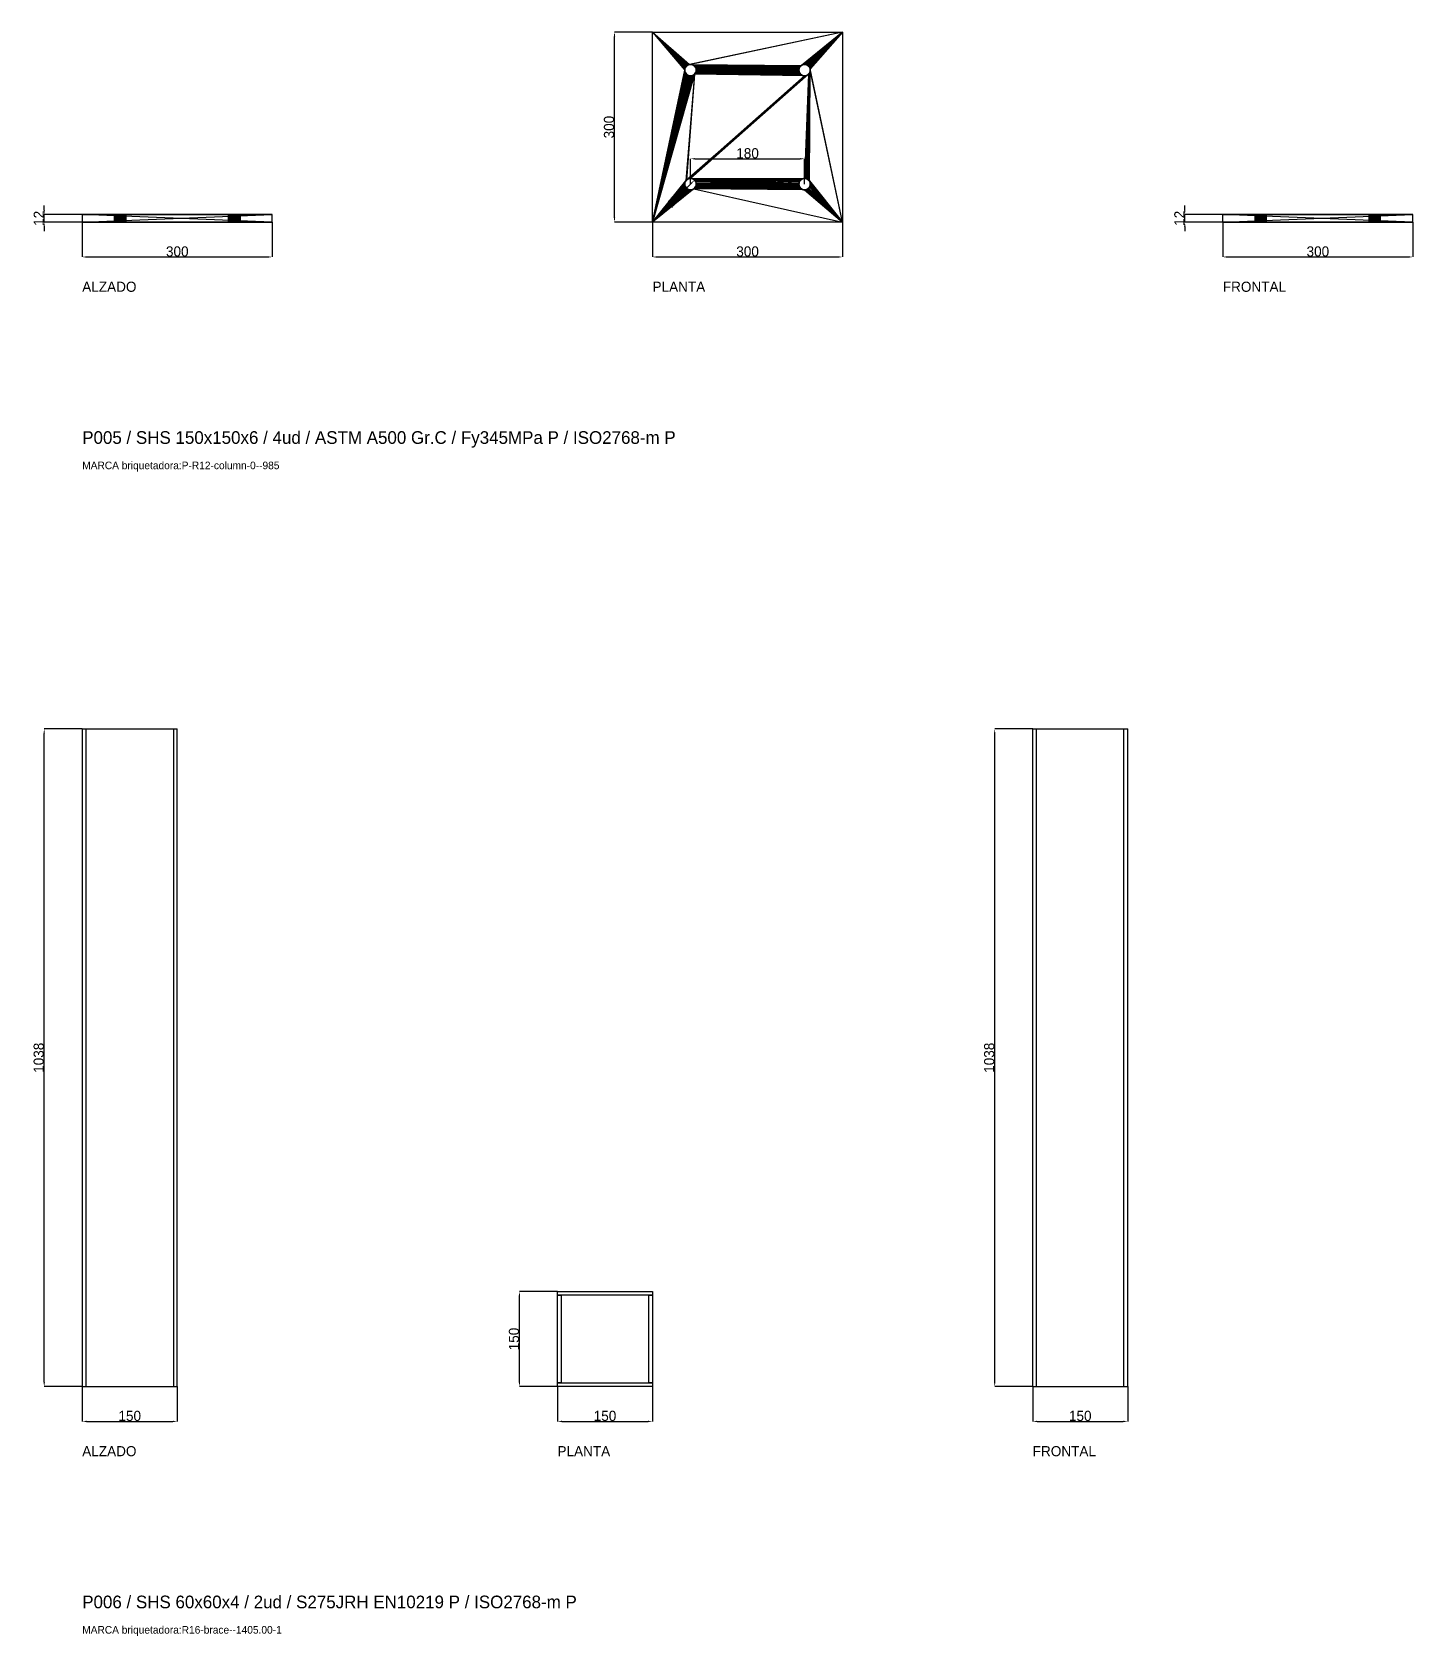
# Model space of a CAD drawing. Header units: millimetres. Extents: x -79 to 41330, y -75911 to 371.
# Drawn here: x -79 to 2100, y -5478 to -2946 of the extents above; entities that cross this region are included whole.
import ezdxf

# ---------------------------------------------------------------- set-up
doc = ezdxf.new("R2010")
doc.units = ezdxf.units.MM
for name, color, linetype in [('R17_COTAS_P', 1, 'Continuous'), ('R17_PIEZAS_P', 3, 'Continuous'), ('R17_TEXTOS', 7, 'Continuous')]:
    doc.layers.add(name, color=color, linetype=linetype)
doc.dimstyles.get("Standard").update_dxf_attribs({"dimtxt": 2.5, "dimasz": 2.5, "dimexe": 1.25, "dimexo": 0.625, "dimtad": 1, "dimcen": 2.5, "dimazin": 3, "dimtfac": 1, "dimtmove": 0, "dimatfit": 3})

msp = doc.modelspace()

# ---------------------------------------------------------------- texts
at = {"layer": 'R17_TEXTOS'}
for s, height, p in [('ALZADO', 16, (0, -3356)), ('PLANTA', 16, (900, -3356)), ('FRONTAL', 16, (1800, -3356)), ('P005 / SHS 150x150x6 / 4ud / ASTM A500 Gr.C / Fy345MPa P / ISO2768-m P', 20, (0, -3596)), ('MARCA briquetadora:P-R12-column-0--985', 12, (0, -3636)), ('ALZADO', 16, (0, -5194)), ('PLANTA', 16, (750, -5194)), ('FRONTAL', 16, (1500, -5194)), ('P006 / SHS 60x60x4 / 2ud / S275JRH EN10219 P / ISO2768-m P', 20, (0, -5434)), ('MARCA briquetadora:R16-brace--1405.00-1', 12, (0, -5474))]:
    msp.add_text(s, height=height, dxfattribs=at).set_placement(p)

# ---------------------------------------------------------------- blocks, each defined once
blk = doc.blocks.new('_CLOSEDFILLED')
at = {"color": 0, "linetype": 'BYBLOCK'}
blk.add_solid([(-1, 0.16), (0, 0), (-1, -0.16)], dxfattribs=at)
blk = doc.blocks.new('*D19')
for p, q in [((0, -3246), (0, -3301)), ((300, -3246), (300, -3301)), ((7, -3301), (293, -3301))]:
    blk.add_line(p, q)
at = {"layer": 'Defpoints'}
for p in [(0, -3246), (300, -3246), (0, -3301)]:
    blk.add_point(p, dxfattribs=at)
at = {"layer": 'R17_COTAS_P', "xscale": 7, "yscale": 7, "rotation": 180}
blk.add_blockref('_CLOSEDFILLED', (0, -3301), dxfattribs=at)
at = {"layer": 'R17_COTAS_P', "xscale": 7, "yscale": 7}
blk.add_blockref('_CLOSEDFILLED', (300, -3301), dxfattribs=at)
at = {"layer": 'R17_COTAS_P', "insert": (150, -3292.375), "char_height": 16, "attachment_point": 5}
blk.add_mtext('300', dxfattribs=at)
blk = doc.blocks.new('*D20')
for p, q in [((-60, -3227), (-60, -3220)), ((0, -3234), (-60, -3234)), ((-60, -3246), (-60, -3234)), ((0, -3246), (-60, -3246)), ((-60, -3253), (-60, -3260))]:
    blk.add_line(p, q)
at = {"layer": 'Defpoints'}
for p in [(0, -3234), (-60, -3246), (0, -3246)]:
    blk.add_point(p, dxfattribs=at)
at = {"layer": 'R17_COTAS_P', "xscale": 7, "yscale": 7}
for p, rotation in [((-60, -3234), 270), ((-60, -3246), 90)]:
    blk.add_blockref('_CLOSEDFILLED', p, dxfattribs=dict(at, rotation=rotation))
at = {"layer": 'R17_COTAS_P', "insert": (-68.625, -3240), "char_height": 16, "attachment_point": 5, "rotation": 90}
blk.add_mtext('12', dxfattribs=at)
blk = doc.blocks.new('*D21')
for p, q in [((900, -3246), (900, -3301)), ((1200, -3246), (1200, -3301)), ((907, -3301), (1193, -3301))]:
    blk.add_line(p, q)
at = {"layer": 'Defpoints'}
for p in [(900, -3246), (1200, -3246), (900, -3301)]:
    blk.add_point(p, dxfattribs=at)
at = {"layer": 'R17_COTAS_P', "xscale": 7, "yscale": 7, "rotation": 180}
blk.add_blockref('_CLOSEDFILLED', (900, -3301), dxfattribs=at)
at = {"layer": 'R17_COTAS_P', "xscale": 7, "yscale": 7}
blk.add_blockref('_CLOSEDFILLED', (1200, -3301), dxfattribs=at)
at = {"layer": 'R17_COTAS_P', "insert": (1050, -3292.375), "char_height": 16, "attachment_point": 5}
blk.add_mtext('300', dxfattribs=at)
blk = doc.blocks.new('*D22')
for p, q in [((900, -2946), (840, -2946)), ((840, -3239), (840, -2953)), ((900, -3246), (840, -3246))]:
    blk.add_line(p, q)
at = {"layer": 'Defpoints'}
for p in [(900, -2946), (840, -3246), (900, -3246)]:
    blk.add_point(p, dxfattribs=at)
at = {"layer": 'R17_COTAS_P', "xscale": 7, "yscale": 7}
for p, rotation in [((840, -2946), 90), ((840, -3246), 270)]:
    blk.add_blockref('_CLOSEDFILLED', p, dxfattribs=dict(at, rotation=rotation))
at = {"layer": 'R17_COTAS_P', "insert": (831.375, -3096), "char_height": 16, "attachment_point": 5, "rotation": 90}
blk.add_mtext('300', dxfattribs=at)
blk = doc.blocks.new('*D23')
for p, q in [((1800, -3246), (1800, -3301)), ((2100, -3246), (2100, -3301)), ((1807, -3301), (2093, -3301))]:
    blk.add_line(p, q)
at = {"layer": 'Defpoints'}
for p in [(1800, -3246), (2100, -3246), (1800, -3301)]:
    blk.add_point(p, dxfattribs=at)
at = {"layer": 'R17_COTAS_P', "xscale": 7, "yscale": 7, "rotation": 180}
blk.add_blockref('_CLOSEDFILLED', (1800, -3301), dxfattribs=at)
at = {"layer": 'R17_COTAS_P', "xscale": 7, "yscale": 7}
blk.add_blockref('_CLOSEDFILLED', (2100, -3301), dxfattribs=at)
at = {"layer": 'R17_COTAS_P', "insert": (1950, -3292.375), "char_height": 16, "attachment_point": 5}
blk.add_mtext('300', dxfattribs=at)
blk = doc.blocks.new('*D24')
for p, q in [((1740, -3227), (1740, -3220)), ((1800, -3234), (1740, -3234)), ((1740, -3246), (1740, -3234)), ((1800, -3246), (1740, -3246)), ((1740, -3253), (1740, -3260))]:
    blk.add_line(p, q)
at = {"layer": 'Defpoints'}
for p in [(1800, -3234), (1740, -3246), (1800, -3246)]:
    blk.add_point(p, dxfattribs=at)
at = {"layer": 'R17_COTAS_P', "xscale": 7, "yscale": 7}
for p, rotation in [((1740, -3234), 270), ((1740, -3246), 90)]:
    blk.add_blockref('_CLOSEDFILLED', p, dxfattribs=dict(at, rotation=rotation))
at = {"layer": 'R17_COTAS_P', "insert": (1731.375, -3240), "char_height": 16, "attachment_point": 5, "rotation": 90}
blk.add_mtext('12', dxfattribs=at)
blk = doc.blocks.new('*D25')
for p, q in [((950.1, -3195.9), (962.8, -3183.2)), ((949.7, -3196.3), (950.1, -3195.9))]:
    blk.add_line(p, q)
at = {"layer": 'Defpoints'}
for p in [(960, -3186), (953.6, -3192.4)]:
    blk.add_point(p, dxfattribs=at)
at = {"layer": 'R17_COTAS_P', "xscale": 5, "yscale": 5, "rotation": 45.00000000000051}
for p in [(966.4, -3179.6), (953.6, -3192.4)]:
    blk.add_blockref('_CLOSEDFILLED', p, dxfattribs=at)
at = {"layer": 'R17_COTAS_P', "insert": (936.9, -3209.1), "char_height": 12, "attachment_point": 5, "rotation": 45}
blk.add_mtext('%%c18', dxfattribs=at)
blk = doc.blocks.new('*D26')
for p, q in [((960, -3186), (960, -3146)), ((967, -3146), (1133, -3146)), ((1140, -3186), (1140, -3146))]:
    blk.add_line(p, q)
at = {"layer": 'Defpoints'}
for p in [(960, -3146), (960, -3186), (1140, -3186)]:
    blk.add_point(p, dxfattribs=at)
at = {"layer": 'R17_COTAS_P', "xscale": 7, "yscale": 7, "rotation": 180}
blk.add_blockref('_CLOSEDFILLED', (960, -3146), dxfattribs=at)
at = {"layer": 'R17_COTAS_P', "xscale": 7, "yscale": 7}
blk.add_blockref('_CLOSEDFILLED', (1140, -3146), dxfattribs=at)
at = {"layer": 'R17_COTAS_P', "insert": (1050, -3137.375), "char_height": 16, "attachment_point": 5}
blk.add_mtext('180', dxfattribs=at)
blk = doc.blocks.new('*D27')
for p, q in [((0, -5084), (0, -5139)), ((150, -5084), (150, -5139)), ((7, -5139), (143, -5139))]:
    blk.add_line(p, q)
at = {"layer": 'Defpoints'}
for p in [(0, -5084), (150, -5084), (0, -5139)]:
    blk.add_point(p, dxfattribs=at)
at = {"layer": 'R17_COTAS_P', "xscale": 7, "yscale": 7, "rotation": 180}
blk.add_blockref('_CLOSEDFILLED', (0, -5139), dxfattribs=at)
at = {"layer": 'R17_COTAS_P', "xscale": 7, "yscale": 7}
blk.add_blockref('_CLOSEDFILLED', (150, -5139), dxfattribs=at)
at = {"layer": 'R17_COTAS_P', "insert": (75, -5130.375), "char_height": 16, "attachment_point": 5}
blk.add_mtext('150', dxfattribs=at)
blk = doc.blocks.new('*D28')
for p, q in [((0, -4046), (-60, -4046)), ((-60, -5077), (-60, -4053)), ((0, -5084), (-60, -5084))]:
    blk.add_line(p, q)
at = {"layer": 'Defpoints'}
for p in [(0, -4046), (-60, -5084), (0, -5084)]:
    blk.add_point(p, dxfattribs=at)
at = {"layer": 'R17_COTAS_P', "xscale": 7, "yscale": 7}
for p, rotation in [((-60, -4046), 90), ((-60, -5084), 270)]:
    blk.add_blockref('_CLOSEDFILLED', p, dxfattribs=dict(at, rotation=rotation))
at = {"layer": 'R17_COTAS_P', "insert": (-68.625, -4565), "char_height": 16, "attachment_point": 5, "rotation": 90}
blk.add_mtext('1038', dxfattribs=at)
blk = doc.blocks.new('*D29')
for p, q in [((750, -5084), (750, -5139)), ((900, -5084), (900, -5139)), ((757, -5139), (893, -5139))]:
    blk.add_line(p, q)
at = {"layer": 'Defpoints'}
for p in [(750, -5084), (900, -5084), (750, -5139)]:
    blk.add_point(p, dxfattribs=at)
at = {"layer": 'R17_COTAS_P', "xscale": 7, "yscale": 7, "rotation": 180}
blk.add_blockref('_CLOSEDFILLED', (750, -5139), dxfattribs=at)
at = {"layer": 'R17_COTAS_P', "xscale": 7, "yscale": 7}
blk.add_blockref('_CLOSEDFILLED', (900, -5139), dxfattribs=at)
at = {"layer": 'R17_COTAS_P', "insert": (825, -5130.375), "char_height": 16, "attachment_point": 5}
blk.add_mtext('150', dxfattribs=at)
blk = doc.blocks.new('*D30')
for p, q in [((750, -4934), (690, -4934)), ((690, -5077), (690, -4941)), ((750, -5084), (690, -5084))]:
    blk.add_line(p, q)
at = {"layer": 'Defpoints'}
for p in [(750, -4934), (690, -5084), (750, -5084)]:
    blk.add_point(p, dxfattribs=at)
at = {"layer": 'R17_COTAS_P', "xscale": 7, "yscale": 7}
for p, rotation in [((690, -4934), 90), ((690, -5084), 270)]:
    blk.add_blockref('_CLOSEDFILLED', p, dxfattribs=dict(at, rotation=rotation))
at = {"layer": 'R17_COTAS_P', "insert": (681.375, -5009), "char_height": 16, "attachment_point": 5, "rotation": 90}
blk.add_mtext('150', dxfattribs=at)
blk = doc.blocks.new('*D31')
for p, q in [((1500, -5084), (1500, -5139)), ((1650, -5084), (1650, -5139)), ((1507, -5139), (1643, -5139))]:
    blk.add_line(p, q)
at = {"layer": 'Defpoints'}
for p in [(1500, -5084), (1650, -5084), (1500, -5139)]:
    blk.add_point(p, dxfattribs=at)
at = {"layer": 'R17_COTAS_P', "xscale": 7, "yscale": 7, "rotation": 180}
blk.add_blockref('_CLOSEDFILLED', (1500, -5139), dxfattribs=at)
at = {"layer": 'R17_COTAS_P', "xscale": 7, "yscale": 7}
blk.add_blockref('_CLOSEDFILLED', (1650, -5139), dxfattribs=at)
at = {"layer": 'R17_COTAS_P', "insert": (1575, -5130.375), "char_height": 16, "attachment_point": 5}
blk.add_mtext('150', dxfattribs=at)
blk = doc.blocks.new('*D32')
for p, q in [((1500, -4046), (1440, -4046)), ((1440, -5077), (1440, -4053)), ((1500, -5084), (1440, -5084))]:
    blk.add_line(p, q)
at = {"layer": 'Defpoints'}
for p in [(1500, -4046), (1440, -5084), (1500, -5084)]:
    blk.add_point(p, dxfattribs=at)
at = {"layer": 'R17_COTAS_P', "xscale": 7, "yscale": 7}
for p, rotation in [((1440, -4046), 90), ((1440, -5084), 270)]:
    blk.add_blockref('_CLOSEDFILLED', p, dxfattribs=dict(at, rotation=rotation))
at = {"layer": 'R17_COTAS_P', "insert": (1431.375, -4565), "char_height": 16, "attachment_point": 5, "rotation": 90}
blk.add_mtext('1038', dxfattribs=at)

# ---------------------------------------------------------------- dimensions: what is measured, and where the dimension line sits
at = {"layer": 'R17_COTAS_P'}
for base, p1, p2, picture, middle in [((840, -3246), (900, -3246), (900, -2946), '*D22', (831.375, -3096)), ((-60, -3246), (0, -3246), (0, -3234), '*D20', (-68.625, -3240)), ((1740, -3246), (1800, -3246), (1800, -3234), '*D24', (1731.375, -3240)), ((-60, -5084), (0, -5084), (0, -4046), '*D28', (-68.625, -4565)), ((1440, -5084), (1500, -5084), (1500, -4046), '*D32', (1431.375, -4565)), ((690, -5084), (750, -5084), (750, -4934), '*D30', (681.375, -5009))]:
    dim = msp.add_linear_dim(base=base, p1=p1, p2=p2, angle=90, dimstyle='Standard', override={"dimtxt": 16, "dimasz": 7, "dimtad": 1, "dimdec": 2}, dxfattribs=at)
    dim.commit()
    dim.dimension.update_dxf_attribs({"geometry": picture, "text_midpoint": middle})
for base, p1, p2, picture, middle in [((960, -3146), (960, -3186), (1140, -3186), '*D26', (1050, -3137.375)), ((0, -3301), (0, -3246), (300, -3246), '*D19', (150, -3292.375)), ((900, -3301), (900, -3246), (1200, -3246), '*D21', (1050, -3292.375)), ((1800, -3301), (1800, -3246), (2100, -3246), '*D23', (1950, -3292.375)), ((0, -5139), (0, -5084), (150, -5084), '*D27', (75, -5130.375)), ((750, -5139), (750, -5084), (900, -5084), '*D29', (825, -5130.375)), ((1500, -5139), (1500, -5084), (1650, -5084), '*D31', (1575, -5130.375))]:
    dim = msp.add_linear_dim(base=base, p1=p1, p2=p2, dimstyle='Standard', override={"dimtxt": 16, "dimasz": 7, "dimtad": 1, "dimdec": 2}, dxfattribs=at)
    dim.commit()
    dim.dimension.update_dxf_attribs({"geometry": picture, "text_midpoint": middle})
dim = msp.add_diameter_dim_2p(p1=(966.364, -3179.636), p2=(953.636, -3192.364), dimstyle='Standard', override={"dimtxt": 12, "dimasz": 5}, dxfattribs=at)
dim.commit()
dim.dimension.update_dxf_attribs({"geometry": '*D25', "text_midpoint": (936.931, -3209.069)})

# ---------------------------------------------------------------- linework, layer by layer
at = {"layer": 'R17_PIEZAS_P'}
for p, q in [((900, -3246), (900, -2946)), ((900, -2946), (951, -3006)), ((900, -2946), (951.173, -3004.244)), ((900, -2946), (951.685, -3002.556)), ((900, -2946), (952.517, -3001)), ((900, -2946), (953.636, -2999.636)), ((900, -2946), (955, -2998.517)), ((900, -2946), (956.556, -2997.685)), ((900, -2946), (958.244, -2997.173)), ((900, -2946), (1200, -2946)), ((1200, -2946), (958.244, -2997.173)), ((1200, -2946), (960, -2997)), ((1200, -2946), (1135, -2998.517)), ((1200, -2946), (1136.556, -2997.685)), ((1200, -2946), (1138.244, -2997.173)), ((1200, -2946), (1140, -2997)), ((1200, -2946), (1141.756, -2997.173)), ((1200, -2946), (1143.444, -2997.685)), ((1200, -2946), (1145, -2998.517)), ((1200, -2946), (1146.364, -2999.636)), ((1200, -2946), (1147.483, -3001)), ((1200, -2946), (1148.315, -3002.556)), ((1200, -2946), (1148.827, -3004.244)), ((1200, -2946), (1200, -3246)), ((900, -3246), (951, -3006)), ((951.173, -3007.756), (900, -3246)), ((951.685, -3009.444), (900, -3246)), ((952.517, -3011), (900, -3246)), ((953.636, -3012.364), (900, -3246)), ((966.364, -3012.364), (900, -3246)), ((951.173, -3004.244), (951, -3006)), ((951, -3006), (951.173, -3007.756)), ((951.685, -3002.556), (951.173, -3004.244)), ((951.173, -3007.756), (951.685, -3009.444)), ((952.517, -3001), (951.685, -3002.556)), ((951.685, -3009.444), (952.517, -3011)), ((953.636, -2999.636), (952.517, -3001)), ((952.517, -3011), (953.636, -3012.364)), ((966.364, -3012.364), (952.517, -3181)), ((955, -2998.517), (953.636, -2999.636)), ((953.636, -3012.364), (955, -3013.483)), ((966.364, -3012.364), (953.636, -3179.636)), ((1146.364, -3012.364), (953.636, -3179.636)), ((956.556, -2997.685), (955, -2998.517)), ((1146.364, -3012.364), (955, -3178.517)), ((958.244, -2997.173), (956.556, -2997.685)), ((1146.364, -3012.364), (956.556, -3177.685)), ((960, -2997), (958.244, -2997.173)), ((1146.364, -3012.364), (958.244, -3177.173)), ((961.756, -2997.173), (960, -2997)), ((960, -2997), (1131.173, -3004.244)), ((960, -2997), (1131.685, -3002.556)), ((960, -2997), (1132.517, -3001)), ((960, -2997), (1133.636, -2999.636)), ((960, -2997), (1135, -2998.517)), ((1146.364, -3012.364), (960, -3177)), ((963.444, -2997.685), (961.756, -2997.173)), ((961.756, -2997.173), (1131.173, -3004.244)), ((965, -2998.517), (963.444, -2997.685)), ((963.444, -2997.685), (1131.173, -3004.244)), ((966.364, -2999.636), (965, -2998.517)), ((965, -2998.517), (1131.173, -3004.244)), ((965, -3013.483), (966.364, -3012.364)), ((967.483, -3001), (966.364, -2999.636)), ((966.364, -2999.636), (1131.173, -3004.244)), ((966.364, -3012.364), (967.483, -3011)), ((1140, -3015), (966.364, -3012.364)), ((968.315, -3002.556), (967.483, -3001)), ((967.483, -3001), (1131.173, -3004.244)), ((967.483, -3011), (968.315, -3009.444)), ((1140, -3015), (967.483, -3011)), ((968.827, -3004.244), (968.315, -3002.556)), ((968.315, -3002.556), (1131.173, -3004.244)), ((968.315, -3009.444), (968.827, -3007.756)), ((1140, -3015), (968.315, -3009.444)), ((969, -3006), (968.827, -3004.244)), ((968.827, -3004.244), (1131.173, -3004.244)), ((968.827, -3007.756), (969, -3006)), ((1140, -3015), (968.827, -3007.756)), ((969, -3006), (1131.173, -3004.244)), ((1131, -3006), (969, -3006)), ((1131.173, -3007.756), (969, -3006)), ((1131.685, -3009.444), (969, -3006)), ((1132.517, -3011), (969, -3006)), ((1133.636, -3012.364), (969, -3006)), ((1135, -3013.483), (969, -3006)), ((1136.556, -3014.315), (969, -3006)), ((1138.244, -3014.827), (969, -3006)), ((1140, -3015), (969, -3006)), ((1131.173, -3004.244), (1131, -3006)), ((1131, -3006), (1131.173, -3007.756)), ((1131.685, -3002.556), (1131.173, -3004.244)), ((1131.173, -3007.756), (1131.685, -3009.444)), ((1132.517, -3001), (1131.685, -3002.556)), ((1131.685, -3009.444), (1132.517, -3011)), ((1133.636, -2999.636), (1132.517, -3001)), ((1132.517, -3011), (1133.636, -3012.364)), ((1135, -2998.517), (1133.636, -2999.636)), ((1133.636, -3012.364), (1135, -3013.483)), ((1136.556, -2997.685), (1135, -2998.517)), ((1138.244, -2997.173), (1136.556, -2997.685)), ((1140, -2997), (1138.244, -2997.173)), ((1141.756, -2997.173), (1140, -2997)), ((1149, -3006), (1140, -3177)), ((1148.827, -3007.756), (1140, -3177)), ((1148.315, -3009.444), (1140, -3177)), ((1147.483, -3011), (1140, -3177)), ((1146.364, -3012.364), (1140, -3177)), ((1143.444, -2997.685), (1141.756, -2997.173)), ((1149, -3006), (1141.756, -3177.173)), ((1145, -2998.517), (1143.444, -2997.685)), ((1143.444, -3177.685), (1149, -3006)), ((1146.364, -2999.636), (1145, -2998.517)), ((1145, -3178.517), (1149, -3006)), ((1145, -3013.483), (1146.364, -3012.364)), ((1147.483, -3001), (1146.364, -2999.636)), ((1146.364, -3179.636), (1149, -3006)), ((1146.364, -3012.364), (1147.483, -3011)), ((1148.315, -3002.556), (1147.483, -3001)), ((1147.483, -3181), (1149, -3006)), ((1147.483, -3011), (1148.315, -3009.444)), ((1148.827, -3004.244), (1148.315, -3002.556)), ((1148.315, -3009.444), (1148.827, -3007.756)), ((1200, -3246), (1148.827, -3004.244)), ((1149, -3006), (1148.827, -3004.244)), ((1148.827, -3007.756), (1149, -3006)), ((1200, -3246), (1149, -3006)), ((955, -3013.483), (900, -3246)), ((965, -3013.483), (900, -3246)), ((956.556, -3014.315), (900, -3246)), ((963.444, -3014.315), (900, -3246)), ((958.244, -3014.827), (900, -3246)), ((961.756, -3014.827), (900, -3246)), ((960, -3015), (900, -3246)), ((1145, -3013.483), (953.636, -3179.636)), ((1143.444, -3014.315), (953.636, -3179.636)), ((1141.756, -3014.827), (953.636, -3179.636)), ((1140, -3015), (953.636, -3179.636)), ((955, -3013.483), (956.556, -3014.315)), ((956.556, -3014.315), (958.244, -3014.827)), ((958.244, -3014.827), (960, -3015)), ((960, -3015), (961.756, -3014.827)), ((961.756, -3014.827), (963.444, -3014.315)), ((963.444, -3014.315), (965, -3013.483)), ((1135, -3013.483), (1136.556, -3014.315)), ((1136.556, -3014.315), (1138.244, -3014.827)), ((1138.244, -3014.827), (1140, -3015)), ((1140, -3015), (1141.756, -3014.827)), ((1141.756, -3014.827), (1143.444, -3014.315)), ((1143.444, -3014.315), (1145, -3013.483)), ((900, -3246), (952.517, -3181)), ((900, -3246), (951.685, -3182.556)), ((900, -3246), (951.173, -3184.244)), ((951, -3186), (900, -3246)), ((951.173, -3187.756), (900, -3246)), ((951.685, -3189.444), (900, -3246)), ((951.173, -3184.244), (951, -3186)), ((951, -3186), (951.173, -3187.756)), ((951.685, -3182.556), (951.173, -3184.244)), ((951.173, -3187.756), (951.685, -3189.444)), ((952.517, -3181), (951.685, -3182.556)), ((951.685, -3189.444), (952.517, -3191)), ((953.636, -3179.636), (952.517, -3181)), ((955, -3178.517), (953.636, -3179.636)), ((956.556, -3177.685), (955, -3178.517)), ((958.244, -3177.173), (956.556, -3177.685)), ((960, -3177), (958.244, -3177.173)), ((961.756, -3177.173), (960, -3177)), ((960, -3177), (1131, -3186)), ((960, -3177), (1131.173, -3184.244)), ((960, -3177), (1131.685, -3182.556)), ((960, -3177), (1132.517, -3181)), ((960, -3177), (1133.636, -3179.636)), ((960, -3177), (1135, -3178.517)), ((960, -3177), (1136.556, -3177.685)), ((960, -3177), (1138.244, -3177.173)), ((960, -3177), (1140, -3177)), ((963.444, -3177.685), (961.756, -3177.173)), ((961.756, -3177.173), (1131, -3186)), ((965, -3178.517), (963.444, -3177.685)), ((963.444, -3177.685), (1131, -3186)), ((966.364, -3179.636), (965, -3178.517)), ((965, -3178.517), (1131, -3186)), ((967.483, -3181), (966.364, -3179.636)), ((966.364, -3179.636), (1131, -3186)), ((968.315, -3182.556), (967.483, -3181)), ((967.483, -3181), (1131, -3186)), ((967.483, -3191), (968.315, -3189.444)), ((968.827, -3184.244), (968.315, -3182.556)), ((968.315, -3182.556), (1131, -3186)), ((968.315, -3189.444), (968.827, -3187.756)), ((1140, -3195), (968.315, -3189.444)), ((969, -3186), (968.827, -3184.244)), ((968.827, -3184.244), (1131, -3186)), ((968.827, -3187.756), (969, -3186)), ((1140, -3195), (968.827, -3187.756)), ((1131, -3186), (969, -3186)), ((1131.173, -3187.756), (969, -3186)), ((1131.685, -3189.444), (969, -3186)), ((1132.517, -3191), (969, -3186)), ((1133.636, -3192.364), (969, -3186)), ((1135, -3193.483), (969, -3186)), ((1136.556, -3194.315), (969, -3186)), ((1138.244, -3194.827), (969, -3186)), ((1140, -3195), (969, -3186)), ((1131.173, -3184.244), (1131, -3186)), ((1131, -3186), (1131.173, -3187.756)), ((1131.685, -3182.556), (1131.173, -3184.244)), ((1131.173, -3187.756), (1131.685, -3189.444)), ((1132.517, -3181), (1131.685, -3182.556)), ((1131.685, -3189.444), (1132.517, -3191)), ((1133.636, -3179.636), (1132.517, -3181)), ((1135, -3178.517), (1133.636, -3179.636)), ((1136.556, -3177.685), (1135, -3178.517)), ((1138.244, -3177.173), (1136.556, -3177.685)), ((1140, -3177), (1138.244, -3177.173)), ((1141.756, -3177.173), (1140, -3177)), ((1143.444, -3177.685), (1141.756, -3177.173)), ((1145, -3178.517), (1143.444, -3177.685)), ((1146.364, -3179.636), (1145, -3178.517)), ((1147.483, -3181), (1146.364, -3179.636)), ((1148.315, -3182.556), (1147.483, -3181)), ((1147.483, -3181), (1200, -3246)), ((1147.483, -3191), (1148.315, -3189.444)), ((1148.827, -3184.244), (1148.315, -3182.556)), ((1148.315, -3182.556), (1200, -3246)), ((1148.315, -3189.444), (1148.827, -3187.756)), ((1148.315, -3189.444), (1200, -3246)), ((1149, -3186), (1148.827, -3184.244)), ((1148.827, -3184.244), (1200, -3246)), ((1148.827, -3187.756), (1149, -3186)), ((1148.827, -3187.756), (1200, -3246)), ((1149, -3186), (1200, -3246)), ((952.517, -3191), (900, -3246)), ((953.636, -3192.364), (900, -3246)), ((955, -3193.483), (900, -3246)), ((965, -3193.483), (900, -3246)), ((956.556, -3194.315), (900, -3246)), ((963.444, -3194.315), (900, -3246)), ((958.244, -3194.827), (900, -3246)), ((961.756, -3194.827), (900, -3246)), ((960, -3195), (900, -3246)), ((952.517, -3191), (953.636, -3192.364)), ((953.636, -3192.364), (955, -3193.483)), ((955, -3193.483), (956.556, -3194.315)), ((956.556, -3194.315), (958.244, -3194.827)), ((958.244, -3194.827), (960, -3195)), ((960, -3195), (961.756, -3194.827)), ((961.756, -3194.827), (963.444, -3194.315)), ((963.444, -3194.315), (965, -3193.483)), ((965, -3193.483), (966.364, -3192.364)), ((965, -3193.483), (1200, -3246)), ((1140, -3195), (965, -3193.483)), ((966.364, -3192.364), (967.483, -3191)), ((1140, -3195), (966.364, -3192.364)), ((1140, -3195), (967.483, -3191)), ((1132.517, -3191), (1133.636, -3192.364)), ((1133.636, -3192.364), (1135, -3193.483)), ((1135, -3193.483), (1136.556, -3194.315)), ((1136.556, -3194.315), (1138.244, -3194.827)), ((1138.244, -3194.827), (1140, -3195)), ((1140, -3195), (1141.756, -3194.827)), ((1140, -3195), (1200, -3246)), ((1141.756, -3194.827), (1143.444, -3194.315)), ((1141.756, -3194.827), (1200, -3246)), ((1143.444, -3194.315), (1145, -3193.483)), ((1143.444, -3194.315), (1200, -3246)), ((1145, -3193.483), (1146.364, -3192.364)), ((1145, -3193.483), (1200, -3246)), ((1146.364, -3192.364), (1147.483, -3191)), ((1146.364, -3192.364), (1200, -3246)), ((1147.483, -3191), (1200, -3246)), ((51, -3234), (0, -3234)), ((0, -3234), (51.173, -3234)), ((0, -3234), (51.685, -3234)), ((0, -3234), (52.517, -3234)), ((0, -3234), (53.636, -3234)), ((0, -3234), (55, -3234)), ((0, -3234), (56.556, -3234)), ((0, -3234), (58.244, -3234)), ((0, -3234), (60, -3234)), ((0, -3234), (61.756, -3234)), ((300, -3234), (0, -3234)), ((0, -3234), (63.444, -3234)), ((0, -3234), (65, -3234)), ((0, -3234), (66.364, -3234)), ((300, -3246), (0, -3234)), ((0, -3234), (0, -3246)), ((0, -3246), (300, -3234)), ((51.173, -3234), (51, -3234)), ((51, -3246), (51.173, -3234)), ((51, -3246), (51, -3234)), ((51.173, -3246), (51, -3234)), ((51.685, -3234), (51.173, -3234)), ((51.173, -3246), (51.685, -3234)), ((51.173, -3246), (51.173, -3234)), ((51.685, -3246), (51.173, -3234)), ((52.517, -3234), (51.685, -3234)), ((51.685, -3246), (52.517, -3234)), ((51.685, -3246), (51.685, -3234)), ((52.517, -3246), (51.685, -3234)), ((53.636, -3234), (52.517, -3234)), ((52.517, -3234), (66.364, -3234)), ((52.517, -3246), (53.636, -3234)), ((52.517, -3246), (52.517, -3234)), ((53.636, -3246), (52.517, -3234)), ((55, -3234), (53.636, -3234)), ((53.636, -3234), (66.364, -3234)), ((53.636, -3234), (240, -3234)), ((53.636, -3234), (241.756, -3234)), ((53.636, -3234), (243.444, -3234)), ((53.636, -3234), (245, -3234)), ((53.636, -3234), (246.364, -3234)), ((53.636, -3246), (55, -3234)), ((53.636, -3246), (53.636, -3234)), ((55, -3246), (53.636, -3234)), ((56.556, -3234), (55, -3234)), ((55, -3234), (246.364, -3234)), ((55, -3246), (56.556, -3234)), ((55, -3246), (55, -3234)), ((56.556, -3246), (55, -3234)), ((58.244, -3234), (56.556, -3234)), ((56.556, -3234), (246.364, -3234)), ((56.556, -3246), (58.244, -3234)), ((56.556, -3246), (56.556, -3234)), ((58.244, -3246), (56.556, -3234)), ((60, -3234), (58.244, -3234)), ((58.244, -3234), (300, -3234)), ((58.244, -3234), (246.364, -3234)), ((58.244, -3246), (60, -3234)), ((58.244, -3246), (58.244, -3234)), ((60, -3246), (58.244, -3234)), ((60, -3234), (61.756, -3234)), ((231, -3234), (60, -3234)), ((231.173, -3234), (60, -3234)), ((231.685, -3234), (60, -3234)), ((60, -3234), (300, -3234)), ((232.517, -3234), (60, -3234)), ((233.636, -3234), (60, -3234)), ((235, -3234), (60, -3234)), ((236.556, -3234), (60, -3234)), ((238.244, -3234), (60, -3234)), ((240, -3234), (60, -3234)), ((60, -3234), (246.364, -3234)), ((60, -3246), (61.756, -3234)), ((60, -3246), (60, -3234)), ((61.756, -3246), (60, -3234)), ((61.756, -3234), (63.444, -3234)), ((231, -3234), (61.756, -3234)), ((231.173, -3234), (61.756, -3234)), ((61.756, -3246), (63.444, -3234)), ((61.756, -3246), (61.756, -3234)), ((63.444, -3246), (61.756, -3234)), ((63.444, -3234), (65, -3234)), ((231, -3234), (63.444, -3234)), ((231.173, -3234), (63.444, -3234)), ((63.444, -3246), (65, -3234)), ((63.444, -3246), (63.444, -3234)), ((65, -3246), (63.444, -3234)), ((65, -3234), (66.364, -3234)), ((231, -3234), (65, -3234)), ((231.173, -3234), (65, -3234)), ((300, -3234), (65, -3234)), ((65, -3234), (240, -3234)), ((65, -3246), (66.364, -3234)), ((65, -3246), (65, -3234)), ((66.364, -3246), (65, -3234)), ((66.364, -3234), (67.483, -3234)), ((231, -3234), (66.364, -3234)), ((231.173, -3234), (66.364, -3234)), ((66.364, -3234), (240, -3234)), ((66.364, -3246), (67.483, -3234)), ((66.364, -3246), (66.364, -3234)), ((67.483, -3246), (66.364, -3234)), ((67.483, -3234), (68.315, -3234)), ((231, -3234), (67.483, -3234)), ((231.173, -3234), (67.483, -3234)), ((67.483, -3234), (240, -3234)), ((67.483, -3246), (68.315, -3234)), ((67.483, -3246), (67.483, -3234)), ((68.315, -3246), (67.483, -3234)), ((68.315, -3234), (68.827, -3234)), ((231, -3234), (68.315, -3234)), ((231.173, -3234), (68.315, -3234)), ((68.315, -3234), (240, -3234)), ((68.315, -3246), (68.827, -3234)), ((68.315, -3246), (68.315, -3234)), ((68.827, -3246), (68.315, -3234)), ((68.827, -3234), (69, -3234)), ((231, -3234), (68.827, -3234)), ((231.173, -3234), (68.827, -3234)), ((68.827, -3234), (240, -3234)), ((68.827, -3246), (69, -3234)), ((68.827, -3246), (68.827, -3234)), ((69, -3246), (68.827, -3234)), ((69, -3234), (231, -3234)), ((231.173, -3234), (69, -3234)), ((69, -3234), (231.685, -3234)), ((69, -3234), (232.517, -3234)), ((69, -3234), (233.636, -3234)), ((69, -3234), (235, -3234)), ((69, -3234), (236.556, -3234)), ((69, -3234), (238.244, -3234)), ((69, -3234), (240, -3234)), ((69, -3234), (69, -3246)), ((231, -3234), (231.173, -3234)), ((231, -3246), (231.173, -3234)), ((231, -3246), (231, -3234)), ((231.173, -3246), (231, -3234)), ((231.685, -3234), (231.173, -3234)), ((231.173, -3246), (231.685, -3234)), ((231.173, -3246), (231.173, -3234)), ((231.685, -3246), (231.173, -3234)), ((232.517, -3234), (231.685, -3234)), ((231.685, -3246), (232.517, -3234)), ((231.685, -3246), (231.685, -3234)), ((232.517, -3246), (231.685, -3234)), ((233.636, -3234), (232.517, -3234)), ((232.517, -3246), (233.636, -3234)), ((232.517, -3246), (232.517, -3234)), ((233.636, -3246), (232.517, -3234)), ((235, -3234), (233.636, -3234)), ((233.636, -3246), (235, -3234)), ((233.636, -3246), (233.636, -3234)), ((235, -3246), (233.636, -3234)), ((236.556, -3234), (235, -3234)), ((235, -3234), (300, -3234)), ((235, -3246), (236.556, -3234)), ((235, -3246), (235, -3234)), ((236.556, -3246), (235, -3234)), ((238.244, -3234), (236.556, -3234)), ((236.556, -3234), (300, -3234)), ((236.556, -3246), (238.244, -3234)), ((236.556, -3246), (236.556, -3234)), ((238.244, -3246), (236.556, -3234)), ((240, -3234), (238.244, -3234)), ((238.244, -3234), (300, -3234)), ((238.244, -3246), (240, -3234)), ((238.244, -3246), (238.244, -3234)), ((240, -3246), (238.244, -3234)), ((300, -3234), (240, -3234)), ((241.756, -3234), (240, -3234)), ((240, -3234), (246.364, -3234)), ((240, -3234), (247.483, -3234)), ((240, -3234), (248.315, -3234)), ((240, -3234), (248.827, -3234)), ((240, -3234), (249, -3234)), ((240, -3246), (241.756, -3234)), ((240, -3246), (240, -3234)), ((241.756, -3246), (240, -3234)), ((300, -3234), (241.756, -3234)), ((243.444, -3234), (241.756, -3234)), ((241.756, -3234), (249, -3234)), ((241.756, -3246), (243.444, -3234)), ((241.756, -3246), (241.756, -3234)), ((243.444, -3246), (241.756, -3234)), ((300, -3234), (243.444, -3234)), ((245, -3234), (243.444, -3234)), ((249, -3234), (243.444, -3234)), ((243.444, -3246), (245, -3234)), ((243.444, -3246), (243.444, -3234)), ((245, -3246), (243.444, -3234)), ((300, -3234), (245, -3234)), ((246.364, -3234), (245, -3234)), ((249, -3234), (245, -3234)), ((245, -3246), (246.364, -3234)), ((245, -3246), (245, -3234)), ((246.364, -3246), (245, -3234)), ((300, -3234), (246.364, -3234)), ((247.483, -3234), (246.364, -3234)), ((249, -3234), (246.364, -3234)), ((246.364, -3246), (247.483, -3234)), ((246.364, -3246), (246.364, -3234)), ((247.483, -3246), (246.364, -3234)), ((300, -3234), (247.483, -3234)), ((248.315, -3234), (247.483, -3234)), ((249, -3234), (247.483, -3234)), ((247.483, -3246), (248.315, -3234)), ((247.483, -3246), (247.483, -3234)), ((248.315, -3246), (247.483, -3234)), ((300, -3234), (248.315, -3234)), ((248.827, -3234), (248.315, -3234)), ((248.315, -3246), (248.827, -3234)), ((248.315, -3246), (248.315, -3234)), ((248.827, -3246), (248.315, -3234)), ((300, -3234), (248.827, -3234)), ((249, -3234), (248.827, -3234)), ((248.827, -3246), (249, -3234)), ((248.827, -3246), (248.827, -3234)), ((249, -3246), (248.827, -3234)), ((300, -3234), (249, -3234)), ((249, -3234), (249, -3246)), ((300, -3246), (300, -3234)), ((2040, -3234), (1800, -3234)), ((1800, -3234), (2038.244, -3234)), ((1800, -3234), (1860, -3234)), ((1861.756, -3234), (1800, -3234)), ((1800, -3234), (1858.244, -3234)), ((2100, -3234), (1800, -3234)), ((1800, -3234), (2036.556, -3234)), ((1863.444, -3234), (1800, -3234)), ((1800, -3234), (1856.556, -3234)), ((1800, -3234), (2035, -3234)), ((1865, -3234), (1800, -3234)), ((1800, -3234), (1855, -3234)), ((1800, -3234), (2033.636, -3234)), ((1800, -3234), (1853.636, -3234)), ((1800, -3234), (2032.517, -3234)), ((1800, -3234), (1852.517, -3234)), ((1800, -3234), (2031.685, -3234)), ((1800, -3234), (1851.685, -3234)), ((1800, -3234), (2031.173, -3234)), ((1800, -3234), (1851.173, -3234)), ((1800, -3234), (2031, -3234)), ((1800, -3234), (1851, -3234)), ((2041.756, -3234), (1800, -3234)), ((1800, -3246), (1800, -3234)), ((2100, -3246), (1800, -3234)), ((1800, -3246), (2100, -3234)), ((1851, -3234), (1851.173, -3234)), ((1860, -3234), (1851, -3234)), ((1858.244, -3234), (1851, -3234)), ((1856.556, -3234), (1851, -3234)), ((1855, -3234), (1851, -3234)), ((1853.636, -3234), (1851, -3234)), ((1852.517, -3234), (1851, -3234)), ((1851, -3246), (1851.173, -3234)), ((1851, -3246), (1851, -3234)), ((1851.173, -3246), (1851, -3234)), ((1851.173, -3234), (1851.685, -3234)), ((1860, -3234), (1851.173, -3234)), ((1851.173, -3246), (1851.685, -3234)), ((1851.173, -3246), (1851.173, -3234)), ((1851.685, -3246), (1851.173, -3234)), ((1851.685, -3234), (1852.517, -3234)), ((1860, -3234), (1851.685, -3234)), ((1851.685, -3246), (1852.517, -3234)), ((1851.685, -3246), (1851.685, -3234)), ((1852.517, -3246), (1851.685, -3234)), ((1852.517, -3234), (1853.636, -3234)), ((1860, -3234), (1852.517, -3234)), ((1852.517, -3246), (1853.636, -3234)), ((1852.517, -3246), (1852.517, -3234)), ((1853.636, -3246), (1852.517, -3234)), ((1853.636, -3234), (1855, -3234)), ((1860, -3234), (1853.636, -3234)), ((1853.636, -3246), (1855, -3234)), ((1853.636, -3246), (1853.636, -3234)), ((1855, -3246), (1853.636, -3234)), ((1855, -3234), (1856.556, -3234)), ((1860, -3234), (1855, -3234)), ((1855, -3246), (1856.556, -3234)), ((1855, -3246), (1855, -3234)), ((1856.556, -3246), (1855, -3234)), ((1856.556, -3234), (1858.244, -3234)), ((1860, -3234), (1856.556, -3234)), ((1856.556, -3246), (1858.244, -3234)), ((1856.556, -3246), (1856.556, -3234)), ((1858.244, -3246), (1856.556, -3234)), ((1858.244, -3234), (1860, -3234)), ((1858.244, -3246), (1860, -3234)), ((1858.244, -3246), (1858.244, -3234)), ((1860, -3246), (1858.244, -3234)), ((1860, -3234), (1861.756, -3234)), ((1860, -3234), (1863.444, -3234)), ((1860, -3234), (1865, -3234)), ((1860, -3234), (1866.364, -3234)), ((1860, -3234), (1867.483, -3234)), ((1860, -3234), (1868.315, -3234)), ((1860, -3234), (1868.827, -3234)), ((1860, -3234), (1869, -3234)), ((1860, -3234), (1860, -3246)), ((1861.756, -3246), (1860, -3234)), ((1860, -3246), (1861.756, -3234)), ((1861.756, -3234), (1863.444, -3234)), ((1861.756, -3234), (1869, -3234)), ((1861.756, -3246), (1861.756, -3234)), ((1863.444, -3246), (1861.756, -3234)), ((1861.756, -3246), (1863.444, -3234)), ((1863.444, -3234), (1865, -3234)), ((1863.444, -3234), (1869, -3234)), ((1863.444, -3246), (1863.444, -3234)), ((1865, -3246), (1863.444, -3234)), ((1863.444, -3246), (1865, -3234)), ((1866.364, -3234), (1865, -3234)), ((1865, -3234), (1869, -3234)), ((1865, -3234), (2033.636, -3234)), ((2040, -3234), (1865, -3234)), ((1865, -3246), (1865, -3234)), ((1866.364, -3246), (1865, -3234)), ((1865, -3246), (1866.364, -3234)), ((1867.483, -3234), (1866.364, -3234)), ((1866.364, -3234), (1869, -3234)), ((1866.364, -3234), (2033.636, -3234)), ((1866.364, -3234), (2031, -3234)), ((1866.364, -3234), (2031.173, -3234)), ((1866.364, -3234), (2031.685, -3234)), ((1866.364, -3234), (2032.517, -3234)), ((2040, -3234), (1866.364, -3234)), ((1866.364, -3246), (1866.364, -3234)), ((1867.483, -3246), (1866.364, -3234)), ((1866.364, -3246), (1867.483, -3234)), ((1868.315, -3234), (1867.483, -3234)), ((1867.483, -3234), (1869, -3234)), ((1867.483, -3234), (2033.636, -3234)), ((2040, -3234), (1867.483, -3234)), ((1867.483, -3246), (1867.483, -3234)), ((1868.315, -3246), (1867.483, -3234)), ((1867.483, -3246), (1868.315, -3234)), ((1868.827, -3234), (1868.315, -3234)), ((1868.315, -3234), (1869, -3234)), ((1868.315, -3234), (2033.636, -3234)), ((2040, -3234), (1868.315, -3234)), ((1868.315, -3246), (1868.315, -3234)), ((1868.827, -3246), (1868.315, -3234)), ((1868.315, -3246), (1868.827, -3234)), ((1869, -3234), (1868.827, -3234)), ((1868.827, -3234), (2033.636, -3234)), ((1868.827, -3234), (2040, -3234)), ((1868.827, -3246), (1868.827, -3234)), ((1869, -3246), (1868.827, -3234)), ((1868.827, -3246), (1869, -3234)), ((1869, -3234), (2033.636, -3234)), ((1869, -3234), (2035, -3234)), ((1869, -3234), (2036.556, -3234)), ((1869, -3234), (2038.244, -3234)), ((1869, -3234), (2040, -3234)), ((1869, -3246), (1869, -3234)), ((2031, -3234), (2031.173, -3234)), ((2040, -3234), (2031, -3234)), ((2038.244, -3234), (2031, -3234)), ((2036.556, -3234), (2031, -3234)), ((2035, -3234), (2031, -3234)), ((2033.636, -3234), (2031, -3234)), ((2031, -3246), (2031.173, -3234)), ((2031, -3246), (2031, -3234)), ((2031.173, -3246), (2031, -3234)), ((2031.173, -3234), (2031.685, -3234)), ((2040, -3234), (2031.173, -3234)), ((2031.173, -3246), (2031.685, -3234)), ((2031.173, -3246), (2031.173, -3234)), ((2031.685, -3246), (2031.173, -3234)), ((2031.685, -3234), (2032.517, -3234)), ((2040, -3234), (2031.685, -3234)), ((2031.685, -3246), (2032.517, -3234)), ((2031.685, -3246), (2031.685, -3234)), ((2032.517, -3246), (2031.685, -3234)), ((2032.517, -3234), (2033.636, -3234)), ((2040, -3234), (2032.517, -3234)), ((2032.517, -3246), (2033.636, -3234)), ((2032.517, -3246), (2032.517, -3234)), ((2033.636, -3246), (2032.517, -3234)), ((2033.636, -3234), (2035, -3234)), ((2040, -3234), (2033.636, -3234)), ((2033.636, -3246), (2035, -3234)), ((2033.636, -3246), (2033.636, -3234)), ((2035, -3246), (2033.636, -3234)), ((2035, -3234), (2036.556, -3234)), ((2040, -3234), (2035, -3234)), ((2035, -3246), (2036.556, -3234)), ((2035, -3246), (2035, -3234)), ((2036.556, -3246), (2035, -3234)), ((2036.556, -3234), (2038.244, -3234)), ((2040, -3234), (2036.556, -3234)), ((2036.556, -3246), (2038.244, -3234)), ((2036.556, -3246), (2036.556, -3234)), ((2038.244, -3246), (2036.556, -3234)), ((2038.244, -3234), (2040, -3234)), ((2038.244, -3246), (2040, -3234)), ((2038.244, -3246), (2038.244, -3234)), ((2040, -3246), (2038.244, -3234)), ((2040, -3234), (2041.756, -3234)), ((2040, -3234), (2100, -3234)), ((2040, -3234), (2040, -3246)), ((2041.756, -3246), (2040, -3234)), ((2040, -3246), (2041.756, -3234)), ((2041.756, -3234), (2100, -3234)), ((2043.444, -3234), (2041.756, -3234)), ((2041.756, -3234), (2045, -3234)), ((2041.756, -3234), (2046.364, -3234)), ((2041.756, -3234), (2047.483, -3234)), ((2041.756, -3234), (2048.315, -3234)), ((2041.756, -3234), (2048.827, -3234)), ((2041.756, -3234), (2049, -3234)), ((2041.756, -3246), (2041.756, -3234)), ((2043.444, -3246), (2041.756, -3234)), ((2041.756, -3246), (2043.444, -3234)), ((2043.444, -3234), (2100, -3234)), ((2045, -3234), (2043.444, -3234)), ((2043.444, -3234), (2049, -3234)), ((2043.444, -3246), (2043.444, -3234)), ((2045, -3246), (2043.444, -3234)), ((2043.444, -3246), (2045, -3234)), ((2045, -3234), (2100, -3234)), ((2046.364, -3234), (2045, -3234)), ((2045, -3234), (2049, -3234)), ((2045, -3246), (2045, -3234)), ((2046.364, -3246), (2045, -3234)), ((2045, -3246), (2046.364, -3234)), ((2046.364, -3234), (2100, -3234)), ((2047.483, -3234), (2046.364, -3234)), ((2046.364, -3234), (2049, -3234)), ((2046.364, -3246), (2046.364, -3234)), ((2047.483, -3246), (2046.364, -3234)), ((2046.364, -3246), (2047.483, -3234)), ((2047.483, -3234), (2100, -3234)), ((2048.315, -3234), (2047.483, -3234)), ((2047.483, -3234), (2049, -3234)), ((2047.483, -3246), (2047.483, -3234)), ((2048.315, -3246), (2047.483, -3234)), ((2047.483, -3246), (2048.315, -3234)), ((2048.315, -3234), (2100, -3234)), ((2048.827, -3234), (2048.315, -3234)), ((2048.315, -3246), (2048.315, -3234)), ((2048.827, -3246), (2048.315, -3234)), ((2048.315, -3246), (2048.827, -3234)), ((2048.827, -3234), (2100, -3234)), ((2049, -3234), (2048.827, -3234)), ((2048.827, -3246), (2048.827, -3234)), ((2049, -3246), (2048.827, -3234)), ((2048.827, -3246), (2049, -3234)), ((2049, -3234), (2100, -3234)), ((2049, -3246), (2049, -3234)), ((2100, -3246), (2100, -3234)), ((0, -3246), (51, -3246)), ((51.173, -3246), (0, -3246)), ((51.685, -3246), (0, -3246)), ((52.517, -3246), (0, -3246)), ((53.636, -3246), (0, -3246)), ((55, -3246), (0, -3246)), ((56.556, -3246), (0, -3246)), ((58.244, -3246), (0, -3246)), ((60, -3246), (0, -3246)), ((61.756, -3246), (0, -3246)), ((0, -3246), (300, -3246)), ((63.444, -3246), (0, -3246)), ((65, -3246), (0, -3246)), ((66.364, -3246), (0, -3246)), ((51, -3246), (51.173, -3246)), ((51.173, -3246), (51.685, -3246)), ((51.685, -3246), (52.517, -3246)), ((52.517, -3246), (53.636, -3246)), ((66.364, -3246), (52.517, -3246)), ((53.636, -3246), (55, -3246)), ((66.364, -3246), (53.636, -3246)), ((240, -3246), (53.636, -3246)), ((241.756, -3246), (53.636, -3246)), ((243.444, -3246), (53.636, -3246)), ((245, -3246), (53.636, -3246)), ((246.364, -3246), (53.636, -3246)), ((55, -3246), (56.556, -3246)), ((246.364, -3246), (55, -3246)), ((56.556, -3246), (58.244, -3246)), ((246.364, -3246), (56.556, -3246)), ((58.244, -3246), (60, -3246)), ((300, -3246), (58.244, -3246)), ((246.364, -3246), (58.244, -3246)), ((61.756, -3246), (60, -3246)), ((60, -3246), (231, -3246)), ((60, -3246), (231.173, -3246)), ((60, -3246), (231.685, -3246)), ((300, -3246), (60, -3246)), ((60, -3246), (232.517, -3246)), ((60, -3246), (233.636, -3246)), ((60, -3246), (235, -3246)), ((60, -3246), (236.556, -3246)), ((60, -3246), (238.244, -3246)), ((60, -3246), (240, -3246)), ((246.364, -3246), (60, -3246)), ((63.444, -3246), (61.756, -3246)), ((61.756, -3246), (231, -3246)), ((61.756, -3246), (231.173, -3246)), ((65, -3246), (63.444, -3246)), ((63.444, -3246), (231, -3246)), ((63.444, -3246), (231.173, -3246)), ((66.364, -3246), (65, -3246)), ((65, -3246), (231, -3246)), ((65, -3246), (231.173, -3246)), ((65, -3246), (300, -3246)), ((240, -3246), (65, -3246)), ((67.483, -3246), (66.364, -3246)), ((66.364, -3246), (231, -3246)), ((66.364, -3246), (231.173, -3246)), ((240, -3246), (66.364, -3246)), ((68.315, -3246), (67.483, -3246)), ((67.483, -3246), (231, -3246)), ((67.483, -3246), (231.173, -3246)), ((240, -3246), (67.483, -3246)), ((68.827, -3246), (68.315, -3246)), ((68.315, -3246), (231, -3246)), ((68.315, -3246), (231.173, -3246)), ((240, -3246), (68.315, -3246)), ((69, -3246), (68.827, -3246)), ((68.827, -3246), (231, -3246)), ((68.827, -3246), (231.173, -3246)), ((240, -3246), (68.827, -3246)), ((231, -3246), (69, -3246)), ((69, -3246), (231.173, -3246)), ((231.685, -3246), (69, -3246)), ((232.517, -3246), (69, -3246)), ((233.636, -3246), (69, -3246)), ((235, -3246), (69, -3246)), ((236.556, -3246), (69, -3246)), ((238.244, -3246), (69, -3246)), ((240, -3246), (69, -3246)), ((231.173, -3246), (231, -3246)), ((231.173, -3246), (231.685, -3246)), ((231.685, -3246), (232.517, -3246)), ((232.517, -3246), (233.636, -3246)), ((233.636, -3246), (235, -3246)), ((235, -3246), (236.556, -3246)), ((300, -3246), (235, -3246)), ((236.556, -3246), (238.244, -3246)), ((300, -3246), (236.556, -3246)), ((238.244, -3246), (240, -3246)), ((300, -3246), (238.244, -3246)), ((240, -3246), (300, -3246)), ((240, -3246), (241.756, -3246)), ((246.364, -3246), (240, -3246)), ((247.483, -3246), (240, -3246)), ((248.315, -3246), (240, -3246)), ((248.827, -3246), (240, -3246)), ((249, -3246), (240, -3246)), ((241.756, -3246), (300, -3246)), ((241.756, -3246), (243.444, -3246)), ((249, -3246), (241.756, -3246)), ((243.444, -3246), (300, -3246)), ((243.444, -3246), (245, -3246)), ((243.444, -3246), (249, -3246)), ((245, -3246), (300, -3246)), ((245, -3246), (246.364, -3246)), ((245, -3246), (249, -3246)), ((246.364, -3246), (300, -3246)), ((246.364, -3246), (247.483, -3246)), ((246.364, -3246), (249, -3246)), ((247.483, -3246), (300, -3246)), ((247.483, -3246), (248.315, -3246)), ((247.483, -3246), (249, -3246)), ((248.315, -3246), (300, -3246)), ((248.315, -3246), (248.827, -3246)), ((248.827, -3246), (300, -3246)), ((248.827, -3246), (249, -3246)), ((249, -3246), (300, -3246)), ((1200, -3246), (900, -3246)), ((1800, -3246), (2040, -3246)), ((2038.244, -3246), (1800, -3246)), ((1860, -3246), (1800, -3246)), ((1800, -3246), (1861.756, -3246)), ((1858.244, -3246), (1800, -3246)), ((1800, -3246), (2100, -3246)), ((2036.556, -3246), (1800, -3246)), ((1800, -3246), (1863.444, -3246)), ((1856.556, -3246), (1800, -3246)), ((2035, -3246), (1800, -3246)), ((1800, -3246), (1865, -3246)), ((1855, -3246), (1800, -3246)), ((2033.636, -3246), (1800, -3246)), ((1853.636, -3246), (1800, -3246)), ((2032.517, -3246), (1800, -3246)), ((1852.517, -3246), (1800, -3246)), ((2031.685, -3246), (1800, -3246)), ((1851.685, -3246), (1800, -3246)), ((2031.173, -3246), (1800, -3246)), ((1851.173, -3246), (1800, -3246)), ((2031, -3246), (1800, -3246)), ((1851, -3246), (1800, -3246)), ((1800, -3246), (2041.756, -3246)), ((1851.173, -3246), (1851, -3246)), ((1851, -3246), (1860, -3246)), ((1851, -3246), (1858.244, -3246)), ((1851, -3246), (1856.556, -3246)), ((1851, -3246), (1855, -3246)), ((1851, -3246), (1853.636, -3246)), ((1851, -3246), (1852.517, -3246)), ((1851.685, -3246), (1851.173, -3246)), ((1851.173, -3246), (1860, -3246)), ((1852.517, -3246), (1851.685, -3246)), ((1851.685, -3246), (1860, -3246)), ((1853.636, -3246), (1852.517, -3246)), ((1852.517, -3246), (1860, -3246)), ((1855, -3246), (1853.636, -3246)), ((1853.636, -3246), (1860, -3246)), ((1856.556, -3246), (1855, -3246)), ((1855, -3246), (1860, -3246)), ((1858.244, -3246), (1856.556, -3246)), ((1856.556, -3246), (1860, -3246)), ((1860, -3246), (1858.244, -3246)), ((1861.756, -3246), (1860, -3246)), ((1863.444, -3246), (1860, -3246)), ((1865, -3246), (1860, -3246)), ((1866.364, -3246), (1860, -3246)), ((1867.483, -3246), (1860, -3246)), ((1868.315, -3246), (1860, -3246)), ((1868.827, -3246), (1860, -3246)), ((1869, -3246), (1860, -3246)), ((1863.444, -3246), (1861.756, -3246)), ((1869, -3246), (1861.756, -3246)), ((1865, -3246), (1863.444, -3246)), ((1869, -3246), (1863.444, -3246)), ((1865, -3246), (1866.364, -3246)), ((1869, -3246), (1865, -3246)), ((2033.636, -3246), (1865, -3246)), ((1865, -3246), (2040, -3246)), ((1866.364, -3246), (1867.483, -3246)), ((1869, -3246), (1866.364, -3246)), ((2033.636, -3246), (1866.364, -3246)), ((2031, -3246), (1866.364, -3246)), ((2031.173, -3246), (1866.364, -3246)), ((2031.685, -3246), (1866.364, -3246)), ((2032.517, -3246), (1866.364, -3246)), ((1866.364, -3246), (2040, -3246)), ((1867.483, -3246), (1868.315, -3246)), ((1869, -3246), (1867.483, -3246)), ((2033.636, -3246), (1867.483, -3246)), ((1867.483, -3246), (2040, -3246)), ((1868.315, -3246), (1868.827, -3246)), ((1869, -3246), (1868.315, -3246)), ((2033.636, -3246), (1868.315, -3246)), ((1868.315, -3246), (2040, -3246)), ((1868.827, -3246), (1869, -3246)), ((2033.636, -3246), (1868.827, -3246)), ((2040, -3246), (1868.827, -3246)), ((2033.636, -3246), (1869, -3246)), ((2035, -3246), (1869, -3246)), ((2036.556, -3246), (1869, -3246)), ((2038.244, -3246), (1869, -3246)), ((2040, -3246), (1869, -3246)), ((2031.173, -3246), (2031, -3246)), ((2031, -3246), (2040, -3246)), ((2031, -3246), (2038.244, -3246)), ((2031, -3246), (2036.556, -3246)), ((2031, -3246), (2035, -3246)), ((2031, -3246), (2033.636, -3246)), ((2031.685, -3246), (2031.173, -3246)), ((2031.173, -3246), (2040, -3246)), ((2032.517, -3246), (2031.685, -3246)), ((2031.685, -3246), (2040, -3246)), ((2033.636, -3246), (2032.517, -3246)), ((2032.517, -3246), (2040, -3246)), ((2035, -3246), (2033.636, -3246)), ((2033.636, -3246), (2040, -3246)), ((2036.556, -3246), (2035, -3246)), ((2035, -3246), (2040, -3246)), ((2038.244, -3246), (2036.556, -3246)), ((2036.556, -3246), (2040, -3246)), ((2040, -3246), (2038.244, -3246)), ((2041.756, -3246), (2040, -3246)), ((2100, -3246), (2040, -3246)), ((2100, -3246), (2041.756, -3246)), ((2041.756, -3246), (2043.444, -3246)), ((2045, -3246), (2041.756, -3246)), ((2046.364, -3246), (2041.756, -3246)), ((2047.483, -3246), (2041.756, -3246)), ((2048.315, -3246), (2041.756, -3246)), ((2048.827, -3246), (2041.756, -3246)), ((2049, -3246), (2041.756, -3246)), ((2100, -3246), (2043.444, -3246)), ((2043.444, -3246), (2045, -3246)), ((2049, -3246), (2043.444, -3246)), ((2100, -3246), (2045, -3246)), ((2045, -3246), (2046.364, -3246)), ((2049, -3246), (2045, -3246)), ((2100, -3246), (2046.364, -3246)), ((2046.364, -3246), (2047.483, -3246)), ((2049, -3246), (2046.364, -3246)), ((2100, -3246), (2047.483, -3246)), ((2047.483, -3246), (2048.315, -3246)), ((2049, -3246), (2047.483, -3246)), ((2100, -3246), (2048.315, -3246)), ((2048.315, -3246), (2048.827, -3246)), ((2100, -3246), (2048.827, -3246)), ((2048.827, -3246), (2049, -3246)), ((2100, -3246), (2049, -3246)), ((0, -4046), (150, -4046)), ((0, -4046), (0, -5084)), ((0, -4046), (6, -4046)), ((6, -5084), (6, -4046)), ((144, -4046), (150, -4046)), ((144, -4046), (144, -5084)), ((150, -5084), (150, -4046)), ((1500, -4046), (1506, -4046)), ((1500, -5084), (1500, -4046)), ((1506, -5084), (1506, -4046)), ((1506, -4046), (1644, -4046)), ((1644, -4046), (1650, -4046)), ((1644, -5084), (1644, -4046)), ((1650, -5084), (1650, -4046)), ((750, -4940), (750, -4934)), ((750, -4934), (900, -4934)), ((900, -4934), (900, -4940)), ((900, -4940), (750, -4940)), ((750, -5078), (750, -4940)), ((750, -4940), (756, -4940)), ((756, -4940), (756, -5078)), ((894, -5078), (894, -4940)), ((894, -4940), (900, -4940)), ((900, -4940), (900, -5078)), ((0, -5084), (150, -5084)), ((0, -5084), (6, -5084)), ((144, -5084), (150, -5084)), ((750, -5084), (750, -5078)), ((750, -5078), (900, -5078)), ((756, -5078), (750, -5078)), ((900, -5084), (750, -5084)), ((900, -5078), (894, -5078)), ((900, -5078), (900, -5084)), ((1500, -5084), (1506, -5084)), ((1506, -5084), (1644, -5084)), ((1644, -5084), (1650, -5084))]:
    msp.add_line(p, q, dxfattribs=at)
for centre in [(960, -3006), (1140, -3006), (960, -3186), (1140, -3186)]:
    msp.add_circle(centre, 9, dxfattribs=at)

msp.set_redraw_order([(e.dxf.handle, doc.entitydb.next_handle()) for e in msp.query("TEXT MTEXT ATTDEF DIMENSION ARC_DIMENSION")])  # texts and dimensions are drawn at this point

doc.saveas('drawing.dxf')
